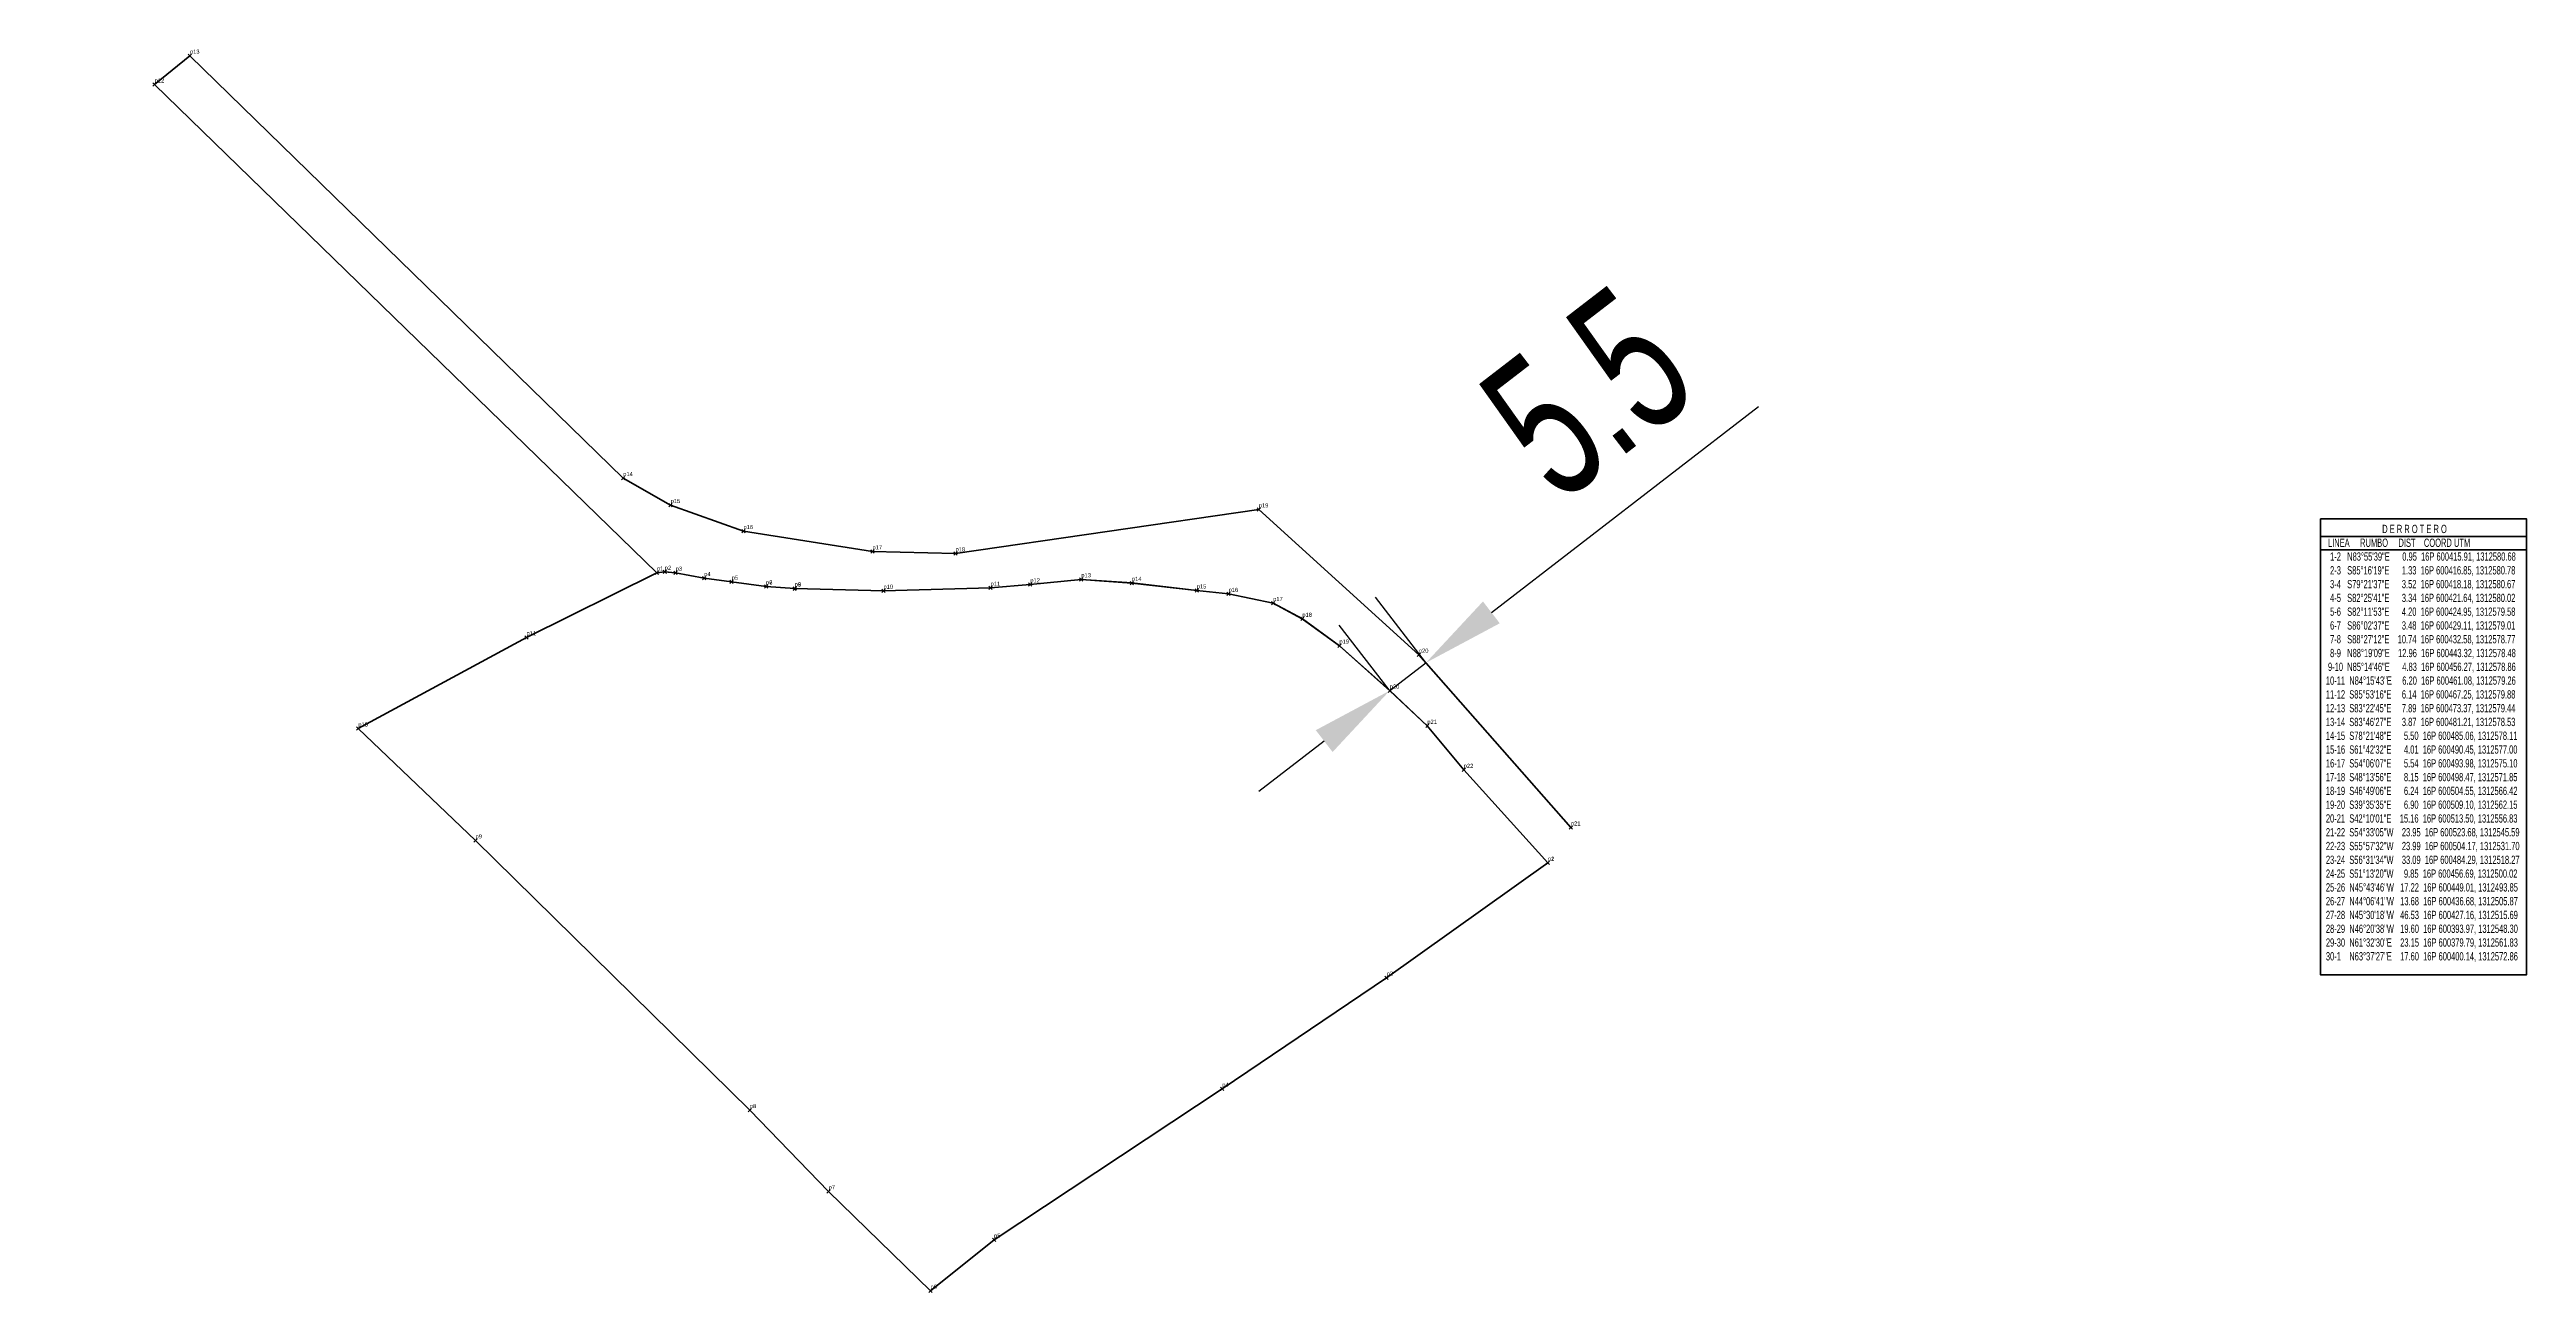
# Model space of a CAD drawing. Header units: millimetres. Extents: x 600342 to 600642, y 1312494 to 1312644.
import ezdxf

# ---------------------------------------------------------------- set-up
doc = ezdxf.new("R2010")
doc.units = ezdxf.units.MM
doc.header["$PDMODE"] = 3
doc.header["$PDSIZE"] = 0.2
doc.layers.get('0').update_dxf_attribs({"color": 1, "linetype": 'CONTINUOUS', "lineweight": 100})
doc.layers.get('Defpoints').update_dxf_attribs({"linetype": 'CONTINUOUS'})
doc.layers.add('Point', color=5, linetype='CONTINUOUS', lineweight=100)
doc.layers.add('Point_Name', color=1, linetype='CONTINUOUS', lineweight=100)
doc.styles.get("Standard").update_dxf_attribs({"font": 'arial.ttf', "width": 0.65})
doc.dimstyles.new('ISO-25', dxfattribs={"dimtxt": 2.5, "dimasz": 2.5, "dimexe": 1.25, "dimexo": 0.625, "dimtad": 1, "dimtxsty": 'Standard', "dimcen": 2.5, "dimadec": 0, "dimazin": 0, "dimtfac": 1, "dimtmove": 0, "dimatfit": 3, "dimfxl": 1, "dimarcsym": 0})

# ---------------------------------------------------------------- blocks, each defined once
blk = doc.blocks.new('*D2')
at = {"color": 6, "lineweight": -2, "transparency": 16777216}
for p, q in [((600516.8464630521, 1312575.886702521), (600549.1712849643, 1312600.772677601)), ((600508.8616762754, 1312569.865641142), (600502.8223800506, 1312577.710187088)), ((600504.4889970077, 1312566.499237838), (600498.4497007828, 1312574.343783784)), ((600504.5499999998, 1312566.42), (600508.9226792676, 1312569.786403304)), ((600496.6262162153, 1312560.319700783), (600488.7024324308, 1312554.219401566))]:
    blk.add_line(p, q, dxfattribs=at)
at = {"color": 6, "transparency": 16777216}
for points in [[(600515.829746516, 1312577.207333151), (600517.8631795882, 1312574.56607189), (600508.9226792676, 1312569.786403304)], [(600495.6094996792, 1312561.640331413), (600497.6429327514, 1312558.999070152), (600504.5499999998, 1312566.42)]]:
    blk.add_solid(points, dxfattribs=at)
at = {"layer": 'Defpoints', "color": 0, "transparency": 16777216}
for p in [(600508.9226792676, 1312569.786403304, 361.82071995205), (600508.9226792676, 1312569.786403304), (600504.5499999998, 1312566.42)]:
    blk.add_point(p, dxfattribs=at)
at = {"color": 3, "transparency": 16777216, "insert": (600528.4918285251, 1312602.393277551), "char_height": 17.5, "attachment_point": 5, "rotation": 37.59166652979995}
blk.add_mtext('5.5', dxfattribs=at)

msp = doc.modelspace()

# ---------------------------------------------------------------- linework, layer by layer
at = {"color": 7, "elevation": 361.82071995205}
msp.add_lwpolyline([(600526.457550296, 1312549.851966655), (600508.0714110082, 1312570.754163669), (600488.71300568, 1312588.324703338), (600452.0368051335, 1312583.017072288), (600441.9864985854, 1312583.248147329), (600426.3870838281, 1312585.707747129), (600417.5758932732, 1312588.848945555), (600411.8389929328, 1312592.113950318), (600359.4277811673, 1312643.187825889), (600355.1604087093, 1312639.704143492), (600415.9127837607, 1312580.683541725)], dxfattribs=at)
for points in [[(600617.1498915638, 1312587.200214092), (600642.0470420282, 1312587.200214092), (600642.0470420282, 1312532.042344265), (600617.1498915638, 1312532.042344265)], [(600617.1498915638, 1312587.200214092), (600642.0470420282, 1312587.200214092), (600642.0470420282, 1312583.438169469), (600617.1498915638, 1312583.438169469)], [(600617.1498915638, 1312587.200214092), (600642.0470420282, 1312587.200214092), (600642.0470420282, 1312585.065519384), (600617.1498915638, 1312585.065519384)], [(600415.91, 1312580.68), (600416.85, 1312580.78), (600418.18, 1312580.67), (600421.64, 1312580.02), (600424.95, 1312579.58), (600429.11, 1312579.01), (600432.58, 1312578.77), (600443.32, 1312578.48), (600456.2700000001, 1312578.86), (600461.08, 1312579.26), (600467.25, 1312579.88), (600473.37, 1312579.44), (600481.21, 1312578.53), (600485.06, 1312578.11), (600490.45, 1312577), (600493.98, 1312575.1), (600498.47, 1312571.85), (600504.55, 1312566.42), (600509.1, 1312562.15), (600513.5, 1312556.83), (600523.68, 1312545.59), (600504.17, 1312531.7), (600484.29, 1312518.27), (600456.69, 1312500.02), (600449.01, 1312493.85), (600436.68, 1312505.87), (600427.16, 1312515.69), (600393.97, 1312548.3), (600379.7900000002, 1312561.83), (600400.14, 1312572.86)]]:
    msp.add_lwpolyline(points, close=True)
at = {"color": 2, "elevation": 361.82071995205}
msp.add_lwpolyline([(600415.9127837607, 1312580.683541725), (600416.8541684658, 1312580.77698565), (600418.1806129675, 1312580.665422339), (600421.6358108994, 1312580.019513727), (600424.9510084194, 1312579.576632093), (600429.113971646, 1312579.008010499), (600432.5800614767, 1312578.769625746), (600443.3194881498, 1312578.482691778), (600456.2717619254, 1312578.855215266), (600461.0752984372, 1312579.258497451), (600467.2471153693, 1312579.876083598), (600473.3671548055, 1312579.435232229), (600481.2097874921, 1312578.525059769), (600485.0627043328, 1312578.11016305), (600490.4486278943, 1312577.001766628), (600493.9825621939, 1312575.09611217), (600498.4701552326, 1312571.852300631), (600504.5530040925, 1312566.416446244), (600509.0996355761, 1312562.153448119), (600513.499226777, 1312556.827574861), (600523.6820728214, 1312545.587954597), (600504.1720464005, 1312531.700312748), (600484.2944289085, 1312518.269415706), (600456.6929341685, 1312500.015950032), (600449.0057470957, 1312493.84829589), (600436.6820217757, 1312505.865894312), (600427.1559142707, 1312515.687428455), (600393.9749801352, 1312548.303218461), (600379.7912898205, 1312561.828319635), (600400.1391282859, 1312572.859446191), (600415.9127837607, 1312580.683541725)], dxfattribs=at)
at = {"layer": 'Point'}
for p in [(600359.4277811673, 1312643.187825889, 369.525030908404), (600355.1604087093, 1312639.704143492, 369.322571808193), (600411.8389929328, 1312592.113950318, 368.036191037452), (600417.5758932732, 1312588.848945555, 367.796526273627), (600488.71300568, 1312588.324703338, 365.570289832899), (600426.3870838281, 1312585.707747129, 367.463105829566), (600415.9127837607, 1312580.683541725, 367.5248320049), (600416.8541684658, 1312580.77698565, 367.5218143353201), (600418.1806129675, 1312580.665422339, 367.478020236935), (600441.9864985854, 1312583.248147329, 367.034750233591), (600452.0368051335, 1312583.017072288, 366.516610771159), (600421.6358108994, 1312580.019513727, 367.585882503238), (600424.9510084194, 1312579.576632093, 367.547776613308), (600429.112712943, 1312579.008528212, 367.391009811254), (600429.113971646, 1312579.008010499, 367.393038573428), (600432.576691054, 1312578.745440511, 367.419913257704), (600432.5800614767, 1312578.769625746, 367.4167990458081), (600443.3194881498, 1312578.482691778, 366.92849717202), (600456.2717619254, 1312578.855215266, 366.606158419347), (600461.0752984372, 1312579.258497451, 366.57265057669), (600467.2471153693, 1312579.876083598, 366.455664200836), (600473.3671548055, 1312579.435232229, 366.4237633869551), (600481.2097874921, 1312578.525059769, 366.324913281885), (600485.0627043328, 1312578.11016305, 366.1787342708219), (600490.4486278943, 1312577.001766628, 366.055576367843), (600493.9825621939, 1312575.09611217, 365.982912478771), (600400.1391282859, 1312572.859446191, 367.534219217044), (600498.4701552326, 1312571.852300631, 366.121370817127), (600508.0714110082, 1312570.754163669, 364.136841044724), (600504.5530040925, 1312566.416446244, 365.824945724634), (600379.7912898205, 1312561.828319635, 367.78267119647), (600509.0996355761, 1312562.153448119, 365.579820951518), (600513.499226777, 1312556.827574861, 364.729546192531), (600393.9749801352, 1312548.303218461, 365.723014975422), (600526.457550296, 1312549.851966655, 361.82071995205), (600523.6792761984, 1312545.588640949, 363.164032483331), (600523.6820728214, 1312545.587954597, 363.154558336031), (600504.1720464005, 1312531.700312748, 363.532790970572), (600484.2944289085, 1312518.269415706, 363.36062918934), (600427.1559142707, 1312515.687428455, 360.303359369559), (600436.6820217757, 1312505.865894312, 359.050907778648), (600456.6929341685, 1312500.015950032, 359.6264750974591), (600449.0057470957, 1312493.84829589, 358.0245729778411)]:
    msp.add_point(p, dxfattribs=at)

# ---------------------------------------------------------------- texts
at = {"color": 7, "insert": (600617.5356367222, 1312586.473968858), "char_height": 1, "width": 24.61283083219645, "attachment_point": 1}
msp.add_mtext('                            D E R R O T E R O\\P  LINEA     RUMBO     DIST    COORD UTM \\P   1-2   N83°55\'39"E      0.95  16P 600415.91, 1312580.68\\P   2-3   S85°16\'19"E      1.33  16P 600416.85, 1312580.78\\P   3-4   S79°21\'37"E      3.52  16P 600418.18, 1312580.67\\P   4-5   S82°25\'41"E      3.34  16P 600421.64, 1312580.02\\P   5-6   S82°11\'53"E      4.20  16P 600424.95, 1312579.58\\P   6-7   S86°02\'37"E      3.48  16P 600429.11, 1312579.01\\P   7-8   S88°27\'12"E    10.74  16P 600432.58, 1312578.77\\P   8-9   N88°19\'09"E    12.96  16P 600443.32, 1312578.48\\P  9-10  N85°14\'46"E      4.83  16P 600456.27, 1312578.86\\P 10-11  N84°15\'43"E     6.20  16P 600461.08, 1312579.26\\P 11-12  S85°53\'16"E     6.14  16P 600467.25, 1312579.88\\P 12-13  S83°22\'45"E     7.89  16P 600473.37, 1312579.44\\P 13-14  S83°46\'27"E     3.87  16P 600481.21, 1312578.53\\P 14-15  S78°21\'48"E      5.50  16P 600485.06, 1312578.11\\P 15-16  S61°42\'32"E      4.01  16P 600490.45, 1312577.00\\P 16-17  S54°06\'07"E      5.54  16P 600493.98, 1312575.10\\P 17-18  S48°13\'56"E      8.15  16P 600498.47, 1312571.85\\P 18-19  S46°49\'06"E      6.24  16P 600504.55, 1312566.42\\P 19-20  S39°35\'35"E      6.90  16P 600509.10, 1312562.15\\P 20-21  S42°10\'01"E    15.16  16P 600513.50, 1312556.83\\P 21-22  S54°33\'05"W    23.95  16P 600523.68, 1312545.59\\P 22-23  S55°57\'32"W    23.99  16P 600504.17, 1312531.70\\P 23-24  S56°31\'34"W    33.09  16P 600484.29, 1312518.27\\P 24-25  S51°13\'20"W     9.85  16P 600456.69, 1312500.02\\P 25-26  N45°43\'46"W   17.22  16P 600449.01, 1312493.85\\P 26-27  N44°06\'41"W   13.68  16P 600436.68, 1312505.87\\P 27-28  N45°30\'18"W   46.53  16P 600427.16, 1312515.69\\P 28-29  N46°20\'38"W   19.60  16P 600393.97, 1312548.30\\P 29-30  N61°32\'30"E    23.15  16P 600379.79, 1312561.83\\P 30-1    N63°37\'27"E    17.60  16P 600400.14, 1312572.86', dxfattribs=at)
at = {"layer": 'Point_Name'}
for s, p in [('p13', (600359.4277811673, 1312643.437825889)), ('p12', (600355.1604087093, 1312639.954143492)), ('p14', (600411.8389929328, 1312592.363950318)), ('p15', (600417.5758932732, 1312589.098945555)), ('p19', (600488.71300568, 1312588.574703338)), ('p16', (600426.3870838281, 1312585.957747129)), ('p17', (600441.9864985854, 1312583.498147329)), ('p1', (600415.9127837607, 1312580.933541725)), ('p2', (600416.8541684658, 1312581.02698565)), ('p3', (600418.1806129675, 1312580.915422339)), ('p18', (600452.0368051335, 1312583.267072288)), ('p4', (600421.6358108994, 1312580.269513727)), ('p5', (600424.9510084194, 1312579.826632092)), ('p7', (600429.112712943, 1312579.258528212)), ('p6', (600429.113971646, 1312579.258010499)), ('p9', (600432.576691054, 1312578.995440511)), ('p8', (600432.5800614767, 1312579.019625746)), ('p10', (600443.3194881498, 1312578.732691778)), ('p11', (600456.2717619254, 1312579.105215265)), ('p12', (600461.0752984372, 1312579.508497451)), ('p13', (600467.2471153693, 1312580.126083598)), ('p14', (600473.3671548055, 1312579.685232229)), ('p15', (600481.2097874921, 1312578.775059768)), ('p16', (600485.0627043328, 1312578.360163049)), ('p17', (600490.4486278943, 1312577.251766628)), ('p18', (600493.9825621939, 1312575.34611217)), ('p11', (600400.1391282859, 1312573.109446191)), ('p19', (600498.4701552326, 1312572.102300631)), ('p20', (600508.0714110082, 1312571.004163669)), ('p20', (600504.5530040925, 1312566.666446244)), ('p21', (600509.0996355761, 1312562.403448119)), ('p10', (600379.7912898205, 1312562.078319635)), ('p22', (600513.499226777, 1312557.077574861)), ('p9', (600393.9749801352, 1312548.553218461)), ('p21', (600526.457550296, 1312550.101966655)), ('p1', (600523.6792761984, 1312545.838640948)), ('p2', (600523.6820728214, 1312545.837954597)), ('p3', (600504.1720464005, 1312531.950312748)), ('p4', (600484.2944289085, 1312518.519415706)), ('p8', (600427.1559142707, 1312515.937428455)), ('p7', (600436.6820217757, 1312506.115894312)), ('p5', (600456.6929341685, 1312500.265950032)), ('p6', (600449.0057470957, 1312494.09829589))]:
    msp.add_text(s, height=0.5, dxfattribs=at).set_placement(p)

# ---------------------------------------------------------------- dimensions: what is measured, and where the dimension line sits
dim = msp.add_aligned_dim(p1=(600504.55, 1312566.42), p2=(600508.9226792677, 1312569.786403304, 361.82071995205), distance=7.101695618490508e-11, dimstyle='ISO-25', override={"dimscale": 0.05, "dimtxt": 350, "dimasz": 200, "dimexe": 200, "dimexo": 2, "dimgap": 100, "dimdec": 1, "dimdsep": 46, "dimclrd": 6, "dimclre": 6, "dimclrt": 3, "dimtdec": 1})
dim.commit()
dim.dimension.update_dxf_attribs({"geometry": '*D2', "text_midpoint": (600528.4918285251, 1312602.393277551)})

doc.saveas('drawing.dxf')
